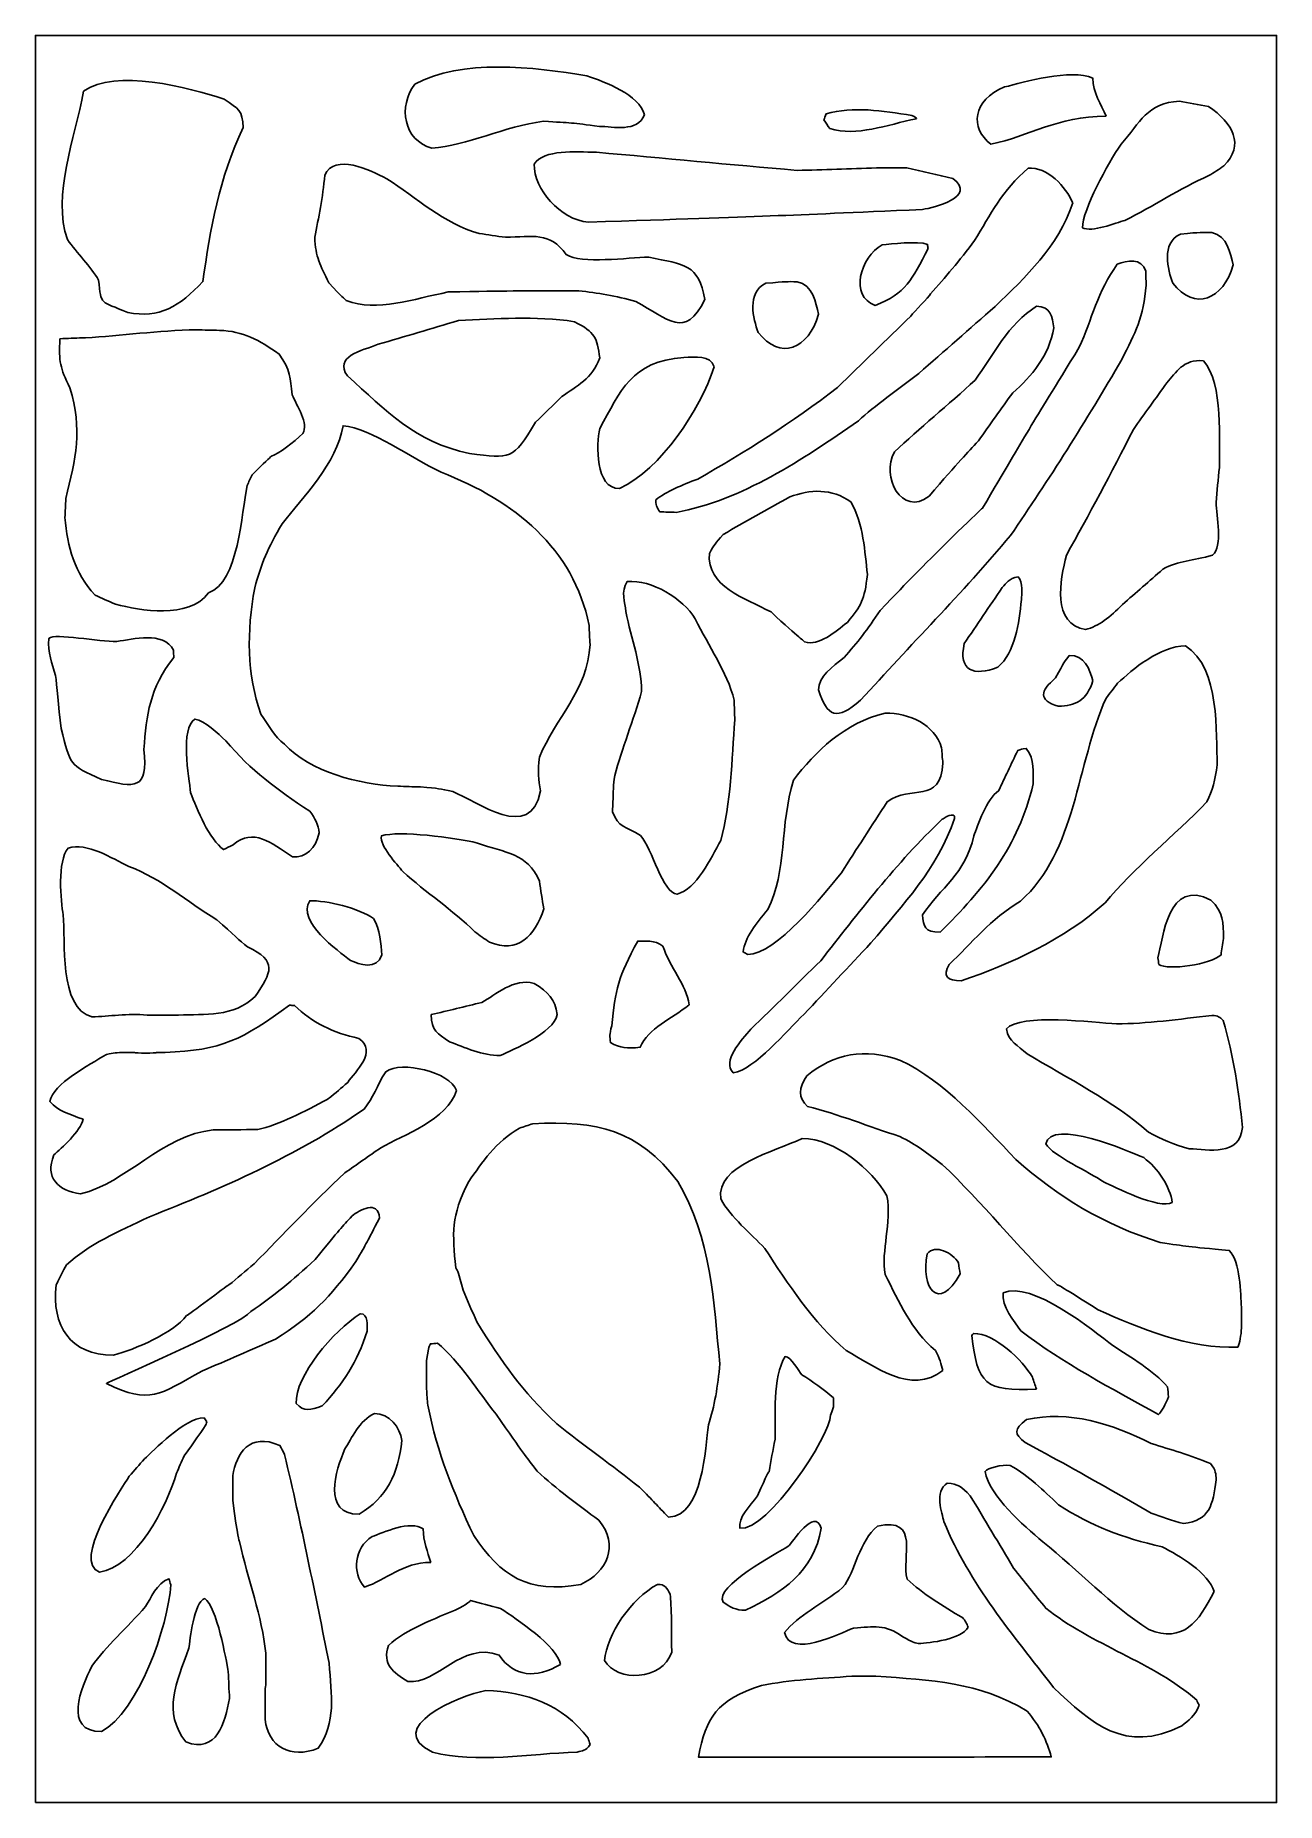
# Model space of a CAD drawing. Header units: centimetres. Extents: x -2.99 to 2.99, y -4.26 to 4.26.
import ezdxf

# ---------------------------------------------------------------- set-up
doc = ezdxf.new("R2010")
doc.units = ezdxf.units.CM
doc.header["$MEASUREMENT"] = 0
doc.layers.add('Layer 1', color=7, linetype='Continuous')

msp = doc.modelspace()

# ---------------------------------------------------------------- linework, layer by layer
at = {"layer": 'Layer 1', "color": 177}
for points, knots in [([(-2.99227, -4.26053), (-2.99227, -1.42018), (-2.99227, 1.42017), (-2.99227, 4.26052), (-2.99227, 4.26052), (-0.99843, 4.26052), (0.99692, 4.26052), (2.99227, 4.26052), (2.99227, 4.26052), (2.99227, 1.42017), (2.99227, -1.42018), (2.99227, -4.26053), (2.99227, -4.26053), (0.99692, -4.26053), (-0.99843, -4.26053), (-2.99227, -4.26053)], [0, 0, 0, 0, 0.2, 0.2, 0.2, 0.2, 0.4, 0.4, 0.4, 0.4, 0.6, 0.6, 0.6, 0.6, 1, 1, 1, 1]), ([(-1.99081, 3.81604), (-2.10595, 3.5723), (-2.14989, 3.32568), (-2.18474, 3.07334), (-2.18474, 3.07334), (-2.29685, 2.9529), (-2.39382, 2.89411), (-2.54684, 2.92422), (-2.54684, 2.92422), (-2.68017, 2.98157), (-2.67411, 2.95576), (-2.68774, 3.0805), (-2.68774, 3.0805), (-2.7241, 3.14359), (-2.79228, 3.21241), (-2.83773, 3.2755), (-2.83773, 3.2755), (-2.91349, 3.49057), (-2.79986, 3.76299), (-2.76046, 3.99097), (-2.76046, 3.99097), (-2.60896, 4.1028), (-2.25291, 4.0096), (-2.08171, 3.95225), (-2.08171, 3.95225), (-2.0105, 3.90494), (-1.99384, 3.90064), (-1.99081, 3.81604)], [0, 0, 0, 0, 0.125, 0.125, 0.125, 0.125, 0.25, 0.25, 0.25, 0.25, 0.375, 0.375, 0.375, 0.375, 0.5, 0.5, 0.5, 0.5, 0.625, 0.625, 0.625, 0.625, 0.75, 0.75, 0.75, 0.75, 1, 1, 1, 1]), ([(-0.05606, 3.87769), (-0.08939, 3.79167), (-0.20757, 3.82034), (-0.27271, 3.82178), (-0.27271, 3.82178), (-0.40755, 3.83898), (-0.40755, 3.83898), (-0.5424, 3.84615), (-0.5424, 3.84615), (-0.73178, 3.82178), (-0.91056, 3.72858), (-1.08025, 3.71711), (-1.08025, 3.71711), (-1.21661, 3.75296), (-1.24539, 3.91928), (-1.16206, 4.02538), (-1.16206, 4.02538), (-0.94086, 4.14868), (-0.58936, 4.10854), (-0.33332, 4.06552), (-0.33332, 4.06552), (-0.24544, 4.03541), (-0.0803, 3.97376), (-0.05606, 3.87769)], [0, 0, 0, 0, 0.1428571, 0.1428571, 0.1428571, 0.1428571, 0.2857143, 0.2857143, 0.2857143, 0.2857143, 0.4285714, 0.4285714, 0.4285714, 0.4285714, 0.5714286, 0.5714286, 0.5714286, 0.5714286, 0.7142857, 0.7142857, 0.7142857, 0.7142857, 1, 1, 1, 1]), ([(2.16979, 3.87063), (1.93305, 3.87063), (1.7989, 3.77337), (1.61476, 3.73608), (1.61476, 3.73608), (1.51218, 3.81227), (1.52533, 3.94844), (1.68053, 4.01166), (1.68053, 4.01166), (1.76996, 4.03274), (2.00144, 4.10244), (2.10666, 4.05381), (2.10666, 4.05381), (2.10666, 3.98411), (2.14611, 3.92899), (2.16979, 3.87063)], [0, 0, 0, 0, 0.2, 0.2, 0.2, 0.2, 0.4, 0.4, 0.4, 0.4, 0.6, 0.6, 0.6, 0.6, 1, 1, 1, 1]), ([(1.25517, 3.85873), (1.11124, 3.82862), (0.96731, 3.77127), (0.83852, 3.81142), (0.83852, 3.81142), (0.82792, 3.82432), (0.81883, 3.83866), (0.80974, 3.853), (0.80974, 3.853), (0.81277, 3.8616), (0.8158, 3.87164), (0.82034, 3.88167), (0.82034, 3.88167), (0.95215, 3.92038), (1.09003, 3.89601), (1.23396, 3.8745), (1.23396, 3.8745), (1.25365, 3.86447), (1.25365, 3.86447), (1.25517, 3.85873)], [0, 0, 0, 0, 0.1666667, 0.1666667, 0.1666667, 0.1666667, 0.3333333, 0.3333333, 0.3333333, 0.3333333, 0.5, 0.5, 0.5, 0.5, 0.6666667, 0.6666667, 0.6666667, 0.6666667, 1, 1, 1, 1]), ([(2.66316, 3.91785), (2.78234, 3.83617), (2.83895, 3.73257), (2.73746, 3.63084), (2.73746, 3.63084), (2.71376, 3.61435), (2.69056, 3.59921), (2.66593, 3.58453), (2.66593, 3.58453), (2.52423, 3.52182), (2.39804, 3.43581), (2.26107, 3.36851), (2.26107, 3.36851), (2.21634, 3.35589), (2.1012, 3.30873), (2.05552, 3.33285), (2.05552, 3.33285), (2.05716, 3.42035), (2.17844, 3.64155), (2.24198, 3.73602), (2.24198, 3.73602), (2.33438, 3.83922), (2.36824, 3.93585), (2.52309, 3.94263), (2.52309, 3.94263), (2.56945, 3.93347), (2.6163, 3.92566), (2.66316, 3.91785)], [0, 0, 0, 0, 0.125, 0.125, 0.125, 0.125, 0.25, 0.25, 0.25, 0.25, 0.375, 0.375, 0.375, 0.375, 0.5, 0.5, 0.5, 0.5, 0.625, 0.625, 0.625, 0.625, 0.75, 0.75, 0.75, 0.75, 1, 1, 1, 1]), ([(0.23484, 2.98731), (0.14242, 2.79088), (0.05606, 2.89411), (-0.09696, 2.97727), (-0.09696, 2.97727), (-0.19393, 3.00451), (-0.28181, 3.01885), (-0.37271, 3.02889), (-0.37271, 3.02889), (-0.68936, 3.02889), (-0.68936, 3.02889), (-1.00146, 3.02315), (-1.00146, 3.02315), (-1.16964, 2.99017), (-1.34387, 2.92566), (-1.49386, 2.98157), (-1.49386, 2.98157), (-1.49992, 2.99161), (-1.51356, 2.99591), (-1.57719, 3.0676), (-1.57719, 3.0676), (-1.61961, 3.15219), (-1.64082, 3.19091), (-1.64537, 3.28697), (-1.64537, 3.28697), (-1.62719, 3.37873), (-1.60598, 3.4791), (-1.59689, 3.58663), (-1.59689, 3.58663), (-1.54841, 3.69274), (-1.38023, 3.61244), (-1.29842, 3.56943), (-1.29842, 3.56943), (-1.156, 3.47767), (-1.02116, 3.35293), (-0.85299, 3.30561), (-0.85299, 3.30561), (-0.81056, 3.29844), (-0.76814, 3.29271), (-0.72572, 3.28697), (-0.72572, 3.28697), (-0.59542, 3.28841), (-0.51209, 3.31565), (-0.43331, 3.20381), (-0.43331, 3.20381), (-0.35907, 3.1565), (-0.13636, 3.18947), (-0.03485, 3.19091), (-0.03485, 3.19091), (0.13787, 3.15506), (0.20605, 3.15793), (0.23484, 2.98731)], [0, 0, 0, 0, 0.0714286, 0.0714286, 0.0714286, 0.0714286, 0.1428571, 0.1428571, 0.1428571, 0.1428571, 0.2142857, 0.2142857, 0.2142857, 0.2142857, 0.2857143, 0.2857143, 0.2857143, 0.2857143, 0.3571429, 0.3571429, 0.3571429, 0.3571429, 0.4285714, 0.4285714, 0.4285714, 0.4285714, 0.5, 0.5, 0.5, 0.5, 0.5714286, 0.5714286, 0.5714286, 0.5714286, 0.6428571, 0.6428571, 0.6428571, 0.6428571, 0.7142857, 0.7142857, 0.7142857, 0.7142857, 0.7857143, 0.7857143, 0.7857143, 0.7857143, 0.8571429, 0.8571429, 0.8571429, 0.8571429, 1, 1, 1, 1]), ([(1.06319, 3.62161), (1.11128, 3.62161), (1.15936, 3.62161), (1.20945, 3.62161), (1.20945, 3.62161), (1.28358, 3.60402), (1.35771, 3.58644), (1.43184, 3.57061), (1.43184, 3.57061), (1.55005, 3.48094), (1.33968, 3.42994), (1.28558, 3.42115), (1.28558, 3.42115), (0.57433, 3.3895), (0.57433, 3.3895), (-0.32525, 3.35961), (-0.32525, 3.35961), (-0.4635, 3.37192), (-0.58772, 3.51962), (-0.58772, 3.63919), (-0.58772, 3.63919), (-0.53763, 3.71304), (-0.39137, 3.69722), (-0.28719, 3.69722), (-0.28719, 3.69722), (0.03538, 3.66732), (0.35795, 3.63743), (0.68051, 3.6093), (0.68051, 3.6093), (0.80674, 3.61281), (0.93497, 3.61633), (1.06319, 3.62161)], [0, 0, 0, 0, 0.1111111, 0.1111111, 0.1111111, 0.1111111, 0.2222222, 0.2222222, 0.2222222, 0.2222222, 0.3333333, 0.3333333, 0.3333333, 0.3333333, 0.4444444, 0.4444444, 0.4444444, 0.4444444, 0.5555556, 0.5555556, 0.5555556, 0.5555556, 0.6666667, 0.6666667, 0.6666667, 0.6666667, 0.7777778, 0.7777778, 0.7777778, 0.7777778, 1, 1, 1, 1]), ([(2.00899, 3.45329), (1.93929, 3.23966), (1.78173, 3.09628), (1.63476, 2.9529), (1.63476, 2.9529), (1.51204, 2.84536), (1.38932, 2.73783), (1.2666, 2.63029), (1.2666, 2.63029), (1.16509, 2.5543), (1.05601, 2.47401), (0.97571, 2.40232), (0.97571, 2.40232), (0.70754, 2.21449), (0.4121, 2.01806), (0.09696, 1.96071), (0.09696, 1.96071), (0.06969, 1.96071), (0.04394, 1.96214), (0.01818, 1.96358), (0.01818, 1.96358), (0.00606, 1.98365), (0.00152, 1.98365), (-0.00152, 2.02093), (-0.00152, 2.02093), (0.05, 2.06108), (0.12575, 2.09262), (0.2015, 2.1213), (0.2015, 2.1213), (0.42574, 2.2489), (0.65602, 2.39372), (0.87571, 2.5629), (0.87571, 2.5629), (0.99237, 2.67761), (1.11055, 2.79231), (1.22872, 2.90702), (1.22872, 2.90702), (1.24387, 2.92996), (1.31508, 2.99735), (1.32417, 3.01455), (1.32417, 3.01455), (1.39235, 3.09197), (1.46356, 3.1737), (1.53628, 3.2712), (1.53628, 3.2712), (1.61052, 3.39307), (1.66961, 3.51494), (1.79385, 3.61961), (1.79385, 3.61961), (1.88627, 3.62965), (1.97717, 3.52785), (2.00899, 3.45329)], [0, 0, 0, 0, 0.0714286, 0.0714286, 0.0714286, 0.0714286, 0.1428571, 0.1428571, 0.1428571, 0.1428571, 0.2142857, 0.2142857, 0.2142857, 0.2142857, 0.2857143, 0.2857143, 0.2857143, 0.2857143, 0.3571429, 0.3571429, 0.3571429, 0.3571429, 0.4285714, 0.4285714, 0.4285714, 0.4285714, 0.5, 0.5, 0.5, 0.5, 0.5714286, 0.5714286, 0.5714286, 0.5714286, 0.6428571, 0.6428571, 0.6428571, 0.6428571, 0.7142857, 0.7142857, 0.7142857, 0.7142857, 0.7857143, 0.7857143, 0.7857143, 0.7857143, 0.8571429, 0.8571429, 0.8571429, 0.8571429, 1, 1, 1, 1]), ([(1.31205, 3.23249), (1.23175, 3.0805), (1.20751, 3.01598), (1.05601, 2.95863), (1.05601, 2.95863), (0.93177, 3.00308), (0.98328, 3.18947), (1.09085, 3.25113), (1.09085, 3.25113), (1.13025, 3.25256), (1.26054, 3.2712), (1.30902, 3.25256), (1.30902, 3.25256), (1.30902, 3.24539), (1.31054, 3.23822), (1.31205, 3.23249)], [0, 0, 0, 0, 0.2, 0.2, 0.2, 0.2, 0.4, 0.4, 0.4, 0.4, 0.6, 0.6, 0.6, 0.6, 1, 1, 1, 1]), ([(2.78263, 3.1535), (2.73566, 2.98574), (2.59627, 2.92839), (2.49174, 3.06604), (2.49174, 3.06604), (2.46749, 3.13056), (2.43416, 3.25817), (2.5281, 3.30261), (2.5281, 3.30261), (2.62961, 3.31121), (2.62961, 3.31121), (2.6796, 3.30978), (2.6796, 3.30978), (2.75536, 3.29401), (2.76899, 3.20942), (2.78263, 3.1535)], [0, 0, 0, 0, 0.2, 0.2, 0.2, 0.2, 0.4, 0.4, 0.4, 0.4, 0.6, 0.6, 0.6, 0.6, 1, 1, 1, 1]), ([(2.36351, 3.05613), (2.34988, 2.90128), (2.312, 2.82529), (2.24534, 2.69768), (2.24534, 2.69768), (2.07414, 2.40232), (1.89233, 2.11556), (1.709, 1.84887), (1.709, 1.84887), (1.47568, 1.57072), (1.22115, 1.3155), (0.98631, 1.05455), (0.98631, 1.05455), (0.87117, 0.95418), (0.82571, 0.97426), (0.78329, 1.10473), (0.78329, 1.10473), (0.78329, 1.16925), (0.84844, 1.21513), (0.90753, 1.26102), (0.90753, 1.26102), (0.96964, 1.33127), (1.02116, 1.39723), (1.08025, 1.48756), (1.08025, 1.48756), (1.24084, 1.65531), (1.24084, 1.65531), (1.45295, 1.86608), (1.45295, 1.86608), (1.52871, 1.9349), (1.56355, 1.97505), (1.57416, 1.98078), (1.57416, 1.98078), (1.79536, 2.35787), (1.79536, 2.35787), (2.0408, 2.75647), (2.0408, 2.75647), (2.10141, 2.89124), (2.12868, 3.02602), (2.22413, 3.1565), (2.22413, 3.1565), (2.26958, 3.17514), (2.34079, 3.18947), (2.362, 3.12352), (2.362, 3.12352), (2.362, 3.10058), (2.362, 3.07764), (2.36351, 3.05613)], [0, 0, 0, 0, 0.0769231, 0.0769231, 0.0769231, 0.0769231, 0.1538462, 0.1538462, 0.1538462, 0.1538462, 0.2307692, 0.2307692, 0.2307692, 0.2307692, 0.3076923, 0.3076923, 0.3076923, 0.3076923, 0.3846154, 0.3846154, 0.3846154, 0.3846154, 0.4615385, 0.4615385, 0.4615385, 0.4615385, 0.5384615, 0.5384615, 0.5384615, 0.5384615, 0.6153846, 0.6153846, 0.6153846, 0.6153846, 0.6923077, 0.6923077, 0.6923077, 0.6923077, 0.7692308, 0.7692308, 0.7692308, 0.7692308, 0.8461538, 0.8461538, 0.8461538, 0.8461538, 1, 1, 1, 1]), ([(0.78384, 2.91594), (0.73688, 2.74819), (0.59749, 2.69084), (0.49295, 2.82848), (0.49295, 2.82848), (0.46871, 2.893), (0.43538, 3.02061), (0.52931, 3.06506), (0.52931, 3.06506), (0.63082, 3.07366), (0.63082, 3.07366), (0.68082, 3.07223), (0.68082, 3.07223), (0.75657, 3.05646), (0.77021, 2.97186), (0.78384, 2.91594)], [0, 0, 0, 0, 0.2, 0.2, 0.2, 0.2, 0.4, 0.4, 0.4, 0.4, 0.6, 0.6, 0.6, 0.6, 1, 1, 1, 1]), ([(-0.2712, 2.70485), (-0.30604, 2.60592), (-0.38331, 2.56864), (-0.45452, 2.51846), (-0.45452, 2.51846), (-0.49694, 2.47688), (-0.53937, 2.4353), (-0.58027, 2.39515), (-0.58027, 2.39515), (-0.69239, 2.21162), (-0.69845, 2.21879), (-0.89844, 2.2446), (-0.89844, 2.2446), (-1.16358, 2.29909), (-1.29993, 2.45107), (-1.4878, 2.61882), (-1.4878, 2.61882), (-1.55295, 2.71202), (-1.42266, 2.73926), (-1.33933, 2.7708), (-1.33933, 2.7708), (-1.21054, 2.80808), (-1.08176, 2.8468), (-0.95298, 2.88551), (-0.95298, 2.88551), (-0.77269, 2.89268), (-0.5833, 2.90988), (-0.3924, 2.87977), (-0.3924, 2.87977), (-0.29241, 2.82816), (-0.28483, 2.80235), (-0.2712, 2.70485)], [0, 0, 0, 0, 0.1111111, 0.1111111, 0.1111111, 0.1111111, 0.2222222, 0.2222222, 0.2222222, 0.2222222, 0.3333333, 0.3333333, 0.3333333, 0.3333333, 0.4444444, 0.4444444, 0.4444444, 0.4444444, 0.5555556, 0.5555556, 0.5555556, 0.5555556, 0.6666667, 0.6666667, 0.6666667, 0.6666667, 0.7777778, 0.7777778, 0.7777778, 0.7777778, 1, 1, 1, 1]), ([(1.91808, 2.8511), (1.89536, 2.71632), (1.81051, 2.61595), (1.71961, 2.5371), (1.71961, 2.5371), (1.66355, 2.45967), (1.60901, 2.38225), (1.55446, 2.30625), (1.55446, 2.30625), (1.49841, 2.24317), (1.46356, 2.21162), (1.3166, 2.03813), (1.3166, 2.03813), (1.18327, 1.93777), (1.08328, 2.1342), (1.14994, 2.25177), (1.14994, 2.25177), (1.26812, 2.36504), (1.41053, 2.47974), (1.53931, 2.59875), (1.53931, 2.59875), (1.62567, 2.71919), (1.69688, 2.86687), (1.83475, 2.95433), (1.83475, 2.95433), (1.90293, 2.95433), (1.91051, 2.90271), (1.91808, 2.8511)], [0, 0, 0, 0, 0.125, 0.125, 0.125, 0.125, 0.25, 0.25, 0.25, 0.25, 0.375, 0.375, 0.375, 0.375, 0.5, 0.5, 0.5, 0.5, 0.625, 0.625, 0.625, 0.625, 0.75, 0.75, 0.75, 0.75, 1, 1, 1, 1]), ([(-2.87409, 2.79805), (-2.83773, 2.79948), (-2.80137, 2.80091), (-2.76501, 2.80235), (-2.76501, 2.80235), (-2.76046, 2.80235), (-2.75592, 2.80235), (-2.74986, 2.80235), (-2.74986, 2.80235), (-2.58017, 2.81095), (-2.40139, 2.83819), (-2.21504, 2.84106), (-2.21504, 2.84106), (-2.17868, 2.83963), (-2.14231, 2.83819), (-2.10444, 2.83819), (-2.10444, 2.83819), (-1.99081, 2.83389), (-1.91354, 2.79231), (-1.81657, 2.72349), (-1.81657, 2.72349), (-1.76203, 2.6475), (-1.76355, 2.60879), (-1.75446, 2.52706), (-1.75446, 2.52706), (-1.73173, 2.47544), (-1.67264, 2.38798), (-1.70294, 2.34067), (-1.70294, 2.34067), (-1.74688, 2.29765), (-1.81657, 2.24317), (-1.85445, 2.2317), (-1.85445, 2.2317), (-1.86202, 2.22166), (-1.88778, 2.20445), (-1.94687, 2.14137), (-1.94687, 2.14137), (-1.95596, 2.12416), (-1.96354, 2.10696), (-1.97111, 2.08975), (-1.97111, 2.08975), (-1.99838, 1.95928), (-2.01202, 1.62377), (-2.15746, 1.57215), (-2.15746, 1.57215), (-2.25443, 1.44311), (-2.48775, 1.48756), (-2.60593, 1.51767), (-2.60593, 1.51767), (-2.63926, 1.532), (-2.67259, 1.54634), (-2.70441, 1.56211), (-2.70441, 1.56211), (-2.8044, 1.66965), (-2.83622, 1.79296), (-2.84985, 1.93634), (-2.84985, 1.93634), (-2.84834, 1.96644), (-2.84682, 1.99655), (-2.84531, 2.02666), (-2.84531, 2.02666), (-2.79834, 2.22023), (-2.76349, 2.35931), (-2.82561, 2.56147), (-2.82561, 2.56147), (-2.87409, 2.6604), (-2.87864, 2.68334), (-2.87409, 2.79805)], [0, 0, 0, 0, 0.0555556, 0.0555556, 0.0555556, 0.0555556, 0.1111111, 0.1111111, 0.1111111, 0.1111111, 0.1666667, 0.1666667, 0.1666667, 0.1666667, 0.2222222, 0.2222222, 0.2222222, 0.2222222, 0.2777778, 0.2777778, 0.2777778, 0.2777778, 0.3333333, 0.3333333, 0.3333333, 0.3333333, 0.3888889, 0.3888889, 0.3888889, 0.3888889, 0.4444444, 0.4444444, 0.4444444, 0.4444444, 0.5, 0.5, 0.5, 0.5, 0.5555556, 0.5555556, 0.5555556, 0.5555556, 0.6111111, 0.6111111, 0.6111111, 0.6111111, 0.6666667, 0.6666667, 0.6666667, 0.6666667, 0.7222222, 0.7222222, 0.7222222, 0.7222222, 0.7777778, 0.7777778, 0.7777778, 0.7777778, 0.8333333, 0.8333333, 0.8333333, 0.8333333, 0.8888889, 0.8888889, 0.8888889, 0.8888889, 1, 1, 1, 1]), ([(0.28029, 2.66184), (0.21211, 2.4525), (0.02424, 2.17004), (-0.17575, 2.07541), (-0.17575, 2.07541), (-0.29393, 2.07541), (-0.28787, 2.28762), (-0.2712, 2.36504), (-0.2712, 2.36504), (-0.17121, 2.5457), (-0.12121, 2.68908), (0.13484, 2.70772), (0.13484, 2.70772), (0.18787, 2.70772), (0.26211, 2.72206), (0.28029, 2.66184)], [0, 0, 0, 0, 0.2, 0.2, 0.2, 0.2, 0.4, 0.4, 0.4, 0.4, 0.6, 0.6, 0.6, 0.6, 1, 1, 1, 1]), ([(2.71653, 2.17721), (2.71047, 2.11986), (2.7044, 2.06394), (2.69986, 2.00803), (2.69986, 2.00803), (2.70138, 1.94494), (2.73471, 1.79726), (2.68319, 1.75424), (2.68319, 1.75424), (2.58774, 1.727), (2.51957, 1.72844), (2.44381, 1.68686), (2.44381, 1.68686), (2.37866, 1.6295), (2.31352, 1.57215), (2.24837, 1.51623), (2.24837, 1.51623), (2.1908, 1.45601), (2.13322, 1.41157), (2.0711, 1.39579), (2.0711, 1.39579), (1.90748, 1.42304), (1.94838, 1.6338), (1.97869, 1.75424), (1.97869, 1.75424), (2.08626, 1.94781), (2.19534, 2.14997), (2.3014, 2.36074), (2.3014, 2.36074), (2.35442, 2.4353), (2.40897, 2.50985), (2.46351, 2.58584), (2.46351, 2.58584), (2.50745, 2.63316), (2.54078, 2.70055), (2.63926, 2.69195), (2.63926, 2.69195), (2.73774, 2.58441), (2.7135, 2.29335), (2.71653, 2.17721)], [0, 0, 0, 0, 0.0909091, 0.0909091, 0.0909091, 0.0909091, 0.1818182, 0.1818182, 0.1818182, 0.1818182, 0.2727273, 0.2727273, 0.2727273, 0.2727273, 0.3636364, 0.3636364, 0.3636364, 0.3636364, 0.4545455, 0.4545455, 0.4545455, 0.4545455, 0.5454545, 0.5454545, 0.5454545, 0.5454545, 0.6363636, 0.6363636, 0.6363636, 0.6363636, 0.7272727, 0.7272727, 0.7272727, 0.7272727, 0.8181818, 0.8181818, 0.8181818, 0.8181818, 1, 1, 1, 1]), ([(-1.13479, 0.63731), (-1.17267, 0.63731), (-1.20903, 0.63875), (-1.24539, 0.64018), (-1.24539, 0.64018), (-1.43174, 0.64878), (-1.66961, 0.709), (-1.79082, 0.84235), (-1.79082, 0.84235), (-1.84081, 0.88106), (-1.86809, 0.93411), (-1.90445, 0.98716), (-1.90445, 0.98716), (-1.97414, 1.17786), (-1.97263, 1.38719), (-1.93475, 1.59653), (-1.93475, 1.59653), (-1.90293, 1.71266), (-1.87112, 1.79009), (-1.80294, 1.90479), (-1.80294, 1.90479), (-1.70294, 2.03383), (-1.5378, 2.19729), (-1.50901, 2.37794), (-1.50901, 2.37794), (-1.37114, 2.36504), (-1.18479, 2.22453), (-1.03631, 2.15427), (-1.03631, 2.15427), (-0.68178, 2.01663), (-0.39695, 1.78722), (-0.32271, 1.41587), (-0.32271, 1.41587), (-0.3212, 1.38432), (-0.31968, 1.35421), (-0.31817, 1.3241), (-0.31817, 1.3241), (-0.32877, 1.10043), (-0.48634, 0.96709), (-0.56209, 0.78069), (-0.56209, 0.78069), (-0.57118, 0.71187), (-0.56664, 0.67173), (-0.55755, 0.61724), (-0.55755, 0.61724), (-0.60149, 0.36633), (-0.86208, 0.56706), (-0.98025, 0.61437), (-0.98025, 0.61437), (-1.0454, 0.62871), (-1.0454, 0.62871), (-1.13479, 0.63731)], [0, 0, 0, 0, 0.0714286, 0.0714286, 0.0714286, 0.0714286, 0.1428571, 0.1428571, 0.1428571, 0.1428571, 0.2142857, 0.2142857, 0.2142857, 0.2142857, 0.2857143, 0.2857143, 0.2857143, 0.2857143, 0.3571429, 0.3571429, 0.3571429, 0.3571429, 0.4285714, 0.4285714, 0.4285714, 0.4285714, 0.5, 0.5, 0.5, 0.5, 0.5714286, 0.5714286, 0.5714286, 0.5714286, 0.6428571, 0.6428571, 0.6428571, 0.6428571, 0.7142857, 0.7142857, 0.7142857, 0.7142857, 0.7857143, 0.7857143, 0.7857143, 0.7857143, 0.8571429, 0.8571429, 0.8571429, 0.8571429, 1, 1, 1, 1]), ([(1.01964, 1.66105), (1.00449, 1.53631), (0.99086, 1.51337), (0.92268, 1.4302), (0.92268, 1.4302), (0.86208, 1.38289), (0.78632, 1.3155), (0.71663, 1.33557), (0.71663, 1.33557), (0.71208, 1.34274), (0.69845, 1.34704), (0.55452, 1.48039), (0.55452, 1.48039), (0.42876, 1.54634), (0.24241, 1.60513), (0.25756, 1.76285), (0.25756, 1.76285), (0.28332, 1.80729), (0.28332, 1.80729), (0.32422, 1.85461), (0.32422, 1.85461), (0.43028, 1.91483), (0.53785, 1.97505), (0.64542, 2.03527), (0.64542, 2.03527), (0.74087, 2.07111), (0.84844, 2.07828), (0.93935, 2.01089), (0.93935, 2.01089), (1.00146, 1.90479), (1.00601, 1.76858), (1.01964, 1.66105)], [0, 0, 0, 0, 0.1111111, 0.1111111, 0.1111111, 0.1111111, 0.2222222, 0.2222222, 0.2222222, 0.2222222, 0.3333333, 0.3333333, 0.3333333, 0.3333333, 0.4444444, 0.4444444, 0.4444444, 0.4444444, 0.5555556, 0.5555556, 0.5555556, 0.5555556, 0.6666667, 0.6666667, 0.6666667, 0.6666667, 0.7777778, 0.7777778, 0.7777778, 0.7777778, 1, 1, 1, 1]), ([(0.38028, 0.95992), (0.36513, 0.76922), (0.3621, 0.55415), (0.3121, 0.37923), (0.3121, 0.37923), (0.26362, 0.29034), (0.19544, 0.14409), (0.10151, 0.11971), (0.10151, 0.11971), (0.0303, 0.12688), (-0.01667, 0.33622), (-0.07424, 0.40217), (-0.07424, 0.40217), (-0.14545, 0.44805), (-0.18332, 0.44088), (-0.20908, 0.51688), (-0.20908, 0.51688), (-0.20605, 0.63875), (-0.20605, 0.63875), (-0.19847, 0.6918), (-0.19847, 0.6918), (-0.16514, 0.81941), (-0.10757, 0.95992), (-0.06969, 1.09756), (-0.06969, 1.09756), (-0.06969, 1.22374), (-0.11969, 1.34991), (-0.14545, 1.48326), (-0.14545, 1.48326), (-0.14848, 1.52627), (-0.17121, 1.57789), (-0.13939, 1.62664), (-0.13939, 1.62664), (-0.01818, 1.63811), (0.12727, 1.54491), (0.18938, 1.44741), (0.18938, 1.44741), (0.25453, 1.3112), (0.34089, 1.1965), (0.37725, 1.05455), (0.37725, 1.05455), (0.37725, 1.02301), (0.37877, 0.99146), (0.38028, 0.95992)], [0, 0, 0, 0, 0.0833333, 0.0833333, 0.0833333, 0.0833333, 0.1666667, 0.1666667, 0.1666667, 0.1666667, 0.25, 0.25, 0.25, 0.25, 0.3333333, 0.3333333, 0.3333333, 0.3333333, 0.4166667, 0.4166667, 0.4166667, 0.4166667, 0.5, 0.5, 0.5, 0.5, 0.5833333, 0.5833333, 0.5833333, 0.5833333, 0.6666667, 0.6666667, 0.6666667, 0.6666667, 0.75, 0.75, 0.75, 0.75, 0.8333333, 0.8333333, 0.8333333, 0.8333333, 1, 1, 1, 1]), ([(1.76203, 1.54061), (1.74991, 1.42447), (1.73173, 1.28539), (1.6484, 1.2137), (1.6484, 1.2137), (1.53174, 1.16925), (1.45598, 1.1965), (1.48629, 1.3284), (1.48629, 1.3284), (1.54689, 1.4173), (1.60749, 1.50763), (1.66961, 1.59796), (1.66961, 1.59796), (1.68931, 1.61947), (1.70143, 1.64241), (1.74536, 1.64958), (1.74536, 1.64958), (1.77112, 1.6252), (1.76203, 1.56211), (1.76203, 1.54061)], [0, 0, 0, 0, 0.1666667, 0.1666667, 0.1666667, 0.1666667, 0.3333333, 0.3333333, 0.3333333, 0.3333333, 0.5, 0.5, 0.5, 0.5, 0.6666667, 0.6666667, 0.6666667, 0.6666667, 1, 1, 1, 1]), ([(-2.32412, 1.26102), (-2.44381, 1.1119), (-2.45442, 0.98429), (-2.46957, 0.81797), (-2.46957, 0.81797), (-2.44685, 0.61867), (-2.51199, 0.63301), (-2.67259, 0.67316), (-2.67259, 0.67316), (-2.83319, 0.74198), (-2.82107, 0.74198), (-2.86803, 0.91834), (-2.86803, 0.91834), (-2.88318, 1.02874), (-2.88773, 1.12911), (-2.89531, 1.17355), (-2.89531, 1.17355), (-2.91197, 1.23377), (-2.93318, 1.28252), (-2.92712, 1.35278), (-2.92712, 1.35278), (-2.89834, 1.38002), (-2.68319, 1.33557), (-2.59987, 1.33844), (-2.59987, 1.33844), (-2.51805, 1.34848), (-2.37867, 1.39006), (-2.32564, 1.29686), (-2.32564, 1.29686), (-2.32564, 1.28396), (-2.32564, 1.27249), (-2.32412, 1.26102)], [0, 0, 0, 0, 0.1111111, 0.1111111, 0.1111111, 0.1111111, 0.2222222, 0.2222222, 0.2222222, 0.2222222, 0.3333333, 0.3333333, 0.3333333, 0.3333333, 0.4444444, 0.4444444, 0.4444444, 0.4444444, 0.5555556, 0.5555556, 0.5555556, 0.5555556, 0.6666667, 0.6666667, 0.6666667, 0.6666667, 0.7777778, 0.7777778, 0.7777778, 0.7777778, 1, 1, 1, 1]), ([(2.70592, 0.74342), (2.69683, 0.67316), (2.68319, 0.61724), (2.65592, 0.56562), (2.65592, 0.56562), (2.49987, 0.40217), (2.29988, 0.24159), (2.16504, 0.07813), (2.16504, 0.07813), (1.96505, -0.10109), (1.71506, -0.21579), (1.47113, -0.29752), (1.47113, -0.29752), (1.4075, -0.29752), (1.3772, -0.27745), (1.41356, -0.21866), (1.41356, -0.21866), (1.51962, -0.11973), (1.61355, 0.00071), (1.75749, 0.08674), (1.75749, 0.08674), (2.02565, 0.32331), (2.02717, 0.74772), (2.16958, 1.06459), (2.16958, 1.06459), (2.18777, 1.08753), (2.20595, 1.1119), (2.22564, 1.13628), (2.22564, 1.13628), (2.29685, 1.20366), (2.43169, 1.31693), (2.5529, 1.31693), (2.5529, 1.31693), (2.72259, 1.2094), (2.69834, 0.89253), (2.70592, 0.74342)], [0, 0, 0, 0, 0.1, 0.1, 0.1, 0.1, 0.2, 0.2, 0.2, 0.2, 0.3, 0.3, 0.3, 0.3, 0.4, 0.4, 0.4, 0.4, 0.5, 0.5, 0.5, 0.5, 0.6, 0.6, 0.6, 0.6, 0.7, 0.7, 0.7, 0.7, 0.8, 0.8, 0.8, 0.8, 1, 1, 1, 1]), ([(2.10595, 1.14918), (2.07868, 1.05455), (2.02111, 1.02587), (1.93929, 1.02587), (1.93929, 1.02587), (1.84081, 1.05598), (1.85293, 1.099), (1.92566, 1.16208), (1.92566, 1.16208), (1.96959, 1.24094), (1.96959, 1.24094), (1.99232, 1.27105), (1.99232, 1.27105), (2.06656, 1.27105), (2.0908, 1.20653), (2.10595, 1.14918)], [0, 0, 0, 0, 0.2, 0.2, 0.2, 0.2, 0.4, 0.4, 0.4, 0.4, 0.6, 0.6, 0.6, 0.6, 1, 1, 1, 1]), ([(-1.62416, 0.41508), (-1.63931, 0.34052), (-1.68779, 0.2932), (-1.75294, 0.30037), (-1.75294, 0.30037), (-1.85748, 0.36776), (-1.93929, 0.44088), (-2.03929, 0.35772), (-2.03929, 0.35772), (-2.05444, 0.34912), (-2.06959, 0.34195), (-2.08474, 0.33478), (-2.08474, 0.33478), (-2.15292, 0.38353), (-2.21352, 0.52691), (-2.24382, 0.61007), (-2.24382, 0.61007), (-2.2514, 0.68033), (-2.29534, 0.92264), (-2.22261, 0.96422), (-2.22261, 0.96422), (-2.17413, 0.95562), (-2.11201, 0.89396), (-2.07414, 0.85955), (-2.07414, 0.85955), (-1.95141, 0.71331), (-1.82869, 0.62728), (-1.66961, 0.51974), (-1.66961, 0.51974), (-1.64234, 0.48533), (-1.6287, 0.45522), (-1.62416, 0.41508)], [0, 0, 0, 0, 0.1111111, 0.1111111, 0.1111111, 0.1111111, 0.2222222, 0.2222222, 0.2222222, 0.2222222, 0.3333333, 0.3333333, 0.3333333, 0.3333333, 0.4444444, 0.4444444, 0.4444444, 0.4444444, 0.5555556, 0.5555556, 0.5555556, 0.5555556, 0.6666667, 0.6666667, 0.6666667, 0.6666667, 0.7777778, 0.7777778, 0.7777778, 0.7777778, 1, 1, 1, 1]), ([(1.38326, 0.75202), (1.37114, 0.54842), (1.22721, 0.65022), (1.11509, 0.56562), (1.11509, 0.56562), (1.04085, 0.45092), (0.96662, 0.33622), (0.89389, 0.22295), (0.89389, 0.22295), (0.80753, 0.11828), (0.57876, -0.17135), (0.4424, -0.17135), (0.4424, -0.17135), (0.43483, -0.16705), (0.42725, -0.16274), (0.41968, -0.15844), (0.41968, -0.15844), (0.42876, -0.08819), (0.48179, -0.02367), (0.53936, 0.04659), (0.53936, 0.04659), (0.6333, 0.22581), (0.59542, 0.46096), (0.6636, 0.66886), (0.6636, 0.66886), (0.7636, 0.80507), (0.91207, 0.94701), (1.10449, 0.9929), (1.10449, 0.9929), (1.22266, 0.9929), (1.34235, 0.93841), (1.3772, 0.82514), (1.3772, 0.82514), (1.37872, 0.80077), (1.38023, 0.77639), (1.38326, 0.75202)], [0, 0, 0, 0, 0.1, 0.1, 0.1, 0.1, 0.2, 0.2, 0.2, 0.2, 0.3, 0.3, 0.3, 0.3, 0.4, 0.4, 0.4, 0.4, 0.5, 0.5, 0.5, 0.5, 0.6, 0.6, 0.6, 0.6, 0.7, 0.7, 0.7, 0.7, 0.8, 0.8, 0.8, 0.8, 1, 1, 1, 1]), ([(1.81809, 0.65165), (1.74839, 0.34912), (1.57871, 0.14265), (1.36963, -0.06381), (1.36963, -0.06381), (1.29539, -0.06381), (1.28933, -0.03514), (1.28478, 0.01935), (1.28478, 0.01935), (1.36963, 0.14982), (1.49386, 0.21865), (1.53174, 0.40074), (1.53174, 0.40074), (1.55143, 0.44805), (1.59386, 0.5814), (1.65143, 0.61724), (1.65143, 0.61724), (1.68173, 0.68176), (1.71203, 0.74628), (1.74385, 0.81224), (1.74385, 0.81224), (1.76052, 0.81941), (1.76052, 0.81941), (1.78475, 0.82227), (1.78475, 0.82227), (1.82869, 0.76636), (1.81657, 0.709), (1.81809, 0.65165)], [0, 0, 0, 0, 0.125, 0.125, 0.125, 0.125, 0.25, 0.25, 0.25, 0.25, 0.375, 0.375, 0.375, 0.375, 0.5, 0.5, 0.5, 0.5, 0.625, 0.625, 0.625, 0.625, 0.75, 0.75, 0.75, 0.75, 1, 1, 1, 1]), ([(-0.54088, 0.04946), (-0.5833, -0.08388), (-0.66815, -0.16848), (-0.80299, -0.11113), (-0.80299, -0.11113), (-0.82723, -0.09536), (-0.84996, -0.07958), (-0.87268, -0.06238), (-0.87268, -0.06238), (-0.98177, 0.04372), (-1.10903, 0.12832), (-1.22115, 0.22868), (-1.22115, 0.22868), (-1.24842, 0.26453), (-1.33327, 0.35199), (-1.32417, 0.40074), (-1.32417, 0.40074), (-1.2363, 0.42798), (-0.97571, 0.39213), (-0.86056, 0.36633), (-0.86056, 0.36633), (-0.72724, 0.31758), (-0.61967, 0.31901), (-0.56209, 0.1828), (-0.56209, 0.1828), (-0.55603, 0.13835), (-0.54846, 0.09391), (-0.54088, 0.04946)], [0, 0, 0, 0, 0.125, 0.125, 0.125, 0.125, 0.25, 0.25, 0.25, 0.25, 0.375, 0.375, 0.375, 0.375, 0.5, 0.5, 0.5, 0.5, 0.625, 0.625, 0.625, 0.625, 0.75, 0.75, 0.75, 0.75, 1, 1, 1, 1]), ([(1.43932, 0.48533), (1.35447, 0.23729), (1.19236, 0.0724), (1.03631, -0.11543), (1.03631, -0.11543), (0.92874, -0.23013), (0.82117, -0.34484), (0.7136, -0.45954), (0.7136, -0.45954), (0.63027, -0.5384), (0.47573, -0.72623), (0.37271, -0.742), (0.37271, -0.742), (0.31514, -0.68751), (0.4121, -0.58285), (0.45755, -0.53123), (0.45755, -0.53123), (0.56967, -0.42226), (0.68178, -0.31186), (0.7939, -0.20146), (0.7939, -0.20146), (0.97116, 0.02365), (1.15751, 0.27026), (1.38023, 0.48103), (1.38023, 0.48103), (1.39084, 0.48677), (1.40296, 0.5011), (1.43326, 0.5011), (1.43326, 0.5011), (1.43932, 0.49393), (1.43932, 0.49393), (1.43932, 0.48533)], [0, 0, 0, 0, 0.1111111, 0.1111111, 0.1111111, 0.1111111, 0.2222222, 0.2222222, 0.2222222, 0.2222222, 0.3333333, 0.3333333, 0.3333333, 0.3333333, 0.4444444, 0.4444444, 0.4444444, 0.4444444, 0.5555556, 0.5555556, 0.5555556, 0.5555556, 0.6666667, 0.6666667, 0.6666667, 0.6666667, 0.7777778, 0.7777778, 0.7777778, 0.7777778, 1, 1, 1, 1]), ([(-2.3014, -0.46384), (-2.35291, -0.46384), (-2.40291, -0.46384), (-2.4529, -0.46384), (-2.4529, -0.46384), (-2.54987, -0.45381), (-2.63471, -0.46958), (-2.71956, -0.47244), (-2.71956, -0.47244), (-2.88015, -0.42943), (-2.84682, -0.09966), (-2.85743, 0.01935), (-2.85743, 0.01935), (-2.87107, 0.0853), (-2.88622, 0.2803), (-2.8347, 0.34195), (-2.8347, 0.34195), (-2.74228, 0.37063), (-2.62562, 0.2932), (-2.54078, 0.25306), (-2.54078, 0.25306), (-2.38321, 0.19427), (-2.262, 0.08387), (-2.11807, -0.00359), (-2.11807, -0.00359), (-2.03626, -0.07385), (-2.00899, -0.10396), (-1.9696, -0.13407), (-1.9696, -0.13407), (-1.82263, -0.20289), (-1.85294, -0.25594), (-1.93323, -0.37351), (-1.93323, -0.37351), (-2.03474, -0.47531), (-2.17868, -0.45667), (-2.3014, -0.46384)], [0, 0, 0, 0, 0.1, 0.1, 0.1, 0.1, 0.2, 0.2, 0.2, 0.2, 0.3, 0.3, 0.3, 0.3, 0.4, 0.4, 0.4, 0.4, 0.5, 0.5, 0.5, 0.5, 0.6, 0.6, 0.6, 0.6, 0.7, 0.7, 0.7, 0.7, 0.8, 0.8, 0.8, 0.8, 1, 1, 1, 1]), ([(2.73622, -0.09392), (2.73168, -0.12116), (2.72713, -0.14697), (2.7241, -0.17278), (2.7241, -0.17278), (2.67562, -0.21866), (2.46957, -0.25021), (2.42412, -0.21866), (2.42412, -0.21866), (2.4226, -0.20863), (2.42109, -0.19859), (2.41957, -0.18712), (2.41957, -0.18712), (2.44533, -0.09105), (2.46805, 0.20001), (2.67562, 0.09104), (2.67562, 0.09104), (2.73774, 0.03225), (2.73319, -0.01793), (2.73622, -0.09392)], [0, 0, 0, 0, 0.1666667, 0.1666667, 0.1666667, 0.1666667, 0.3333333, 0.3333333, 0.3333333, 0.3333333, 0.5, 0.5, 0.5, 0.5, 0.6666667, 0.6666667, 0.6666667, 0.6666667, 1, 1, 1, 1]), ([(-1.32114, -0.17278), (-1.34539, -0.25021), (-1.43174, -0.21723), (-1.47265, -0.20002), (-1.47265, -0.20002), (-1.53325, -0.15271), (-1.73324, -0.01363), (-1.66961, 0.08817), (-1.66961, 0.08817), (-1.58931, 0.0896), (-1.43023, 0.05233), (-1.36205, 0.00214), (-1.36205, 0.00214), (-1.33023, -0.04804), (-1.32569, -0.1226), (-1.32114, -0.17278)], [0, 0, 0, 0, 0.2, 0.2, 0.2, 0.2, 0.4, 0.4, 0.4, 0.4, 0.6, 0.6, 0.6, 0.6, 1, 1, 1, 1]), ([(0.1606, -0.41366), (0.07272, -0.48248), (-0.03636, -0.52549), (-0.07575, -0.61869), (-0.07575, -0.61869), (-0.13939, -0.62586), (-0.17272, -0.62299), (-0.21969, -0.59575), (-0.21969, -0.59575), (-0.22272, -0.56564), (-0.22575, -0.55847), (-0.21363, -0.51546), (-0.21363, -0.51546), (-0.19544, -0.34054), (-0.18181, -0.27745), (-0.08788, -0.10683), (-0.08788, -0.10683), (-0.05454, -0.10683), (-0.00606, -0.09966), (0.03333, -0.1312), (0.03333, -0.1312), (0.06818, -0.23443), (0.14545, -0.31473), (0.1606, -0.41366)], [0, 0, 0, 0, 0.1428571, 0.1428571, 0.1428571, 0.1428571, 0.2857143, 0.2857143, 0.2857143, 0.2857143, 0.4285714, 0.4285714, 0.4285714, 0.4285714, 0.5714286, 0.5714286, 0.5714286, 0.5714286, 0.7142857, 0.7142857, 0.7142857, 0.7142857, 1, 1, 1, 1]), ([(-0.47573, -0.46097), (-0.49391, -0.54987), (-0.68936, -0.63016), (-0.75148, -0.65884), (-0.75148, -0.65884), (-0.83481, -0.65884), (-0.9242, -0.61869), (-0.9954, -0.59145), (-0.9954, -0.59145), (-1.05449, -0.5513), (-1.08328, -0.5384), (-1.08328, -0.46097), (-1.08328, -0.46097), (-1.00298, -0.44233), (-0.92117, -0.42226), (-0.83935, -0.40219), (-0.83935, -0.40219), (-0.7742, -0.36634), (-0.68481, -0.28318), (-0.58785, -0.31043), (-0.58785, -0.31043), (-0.51816, -0.35201), (-0.48634, -0.38785), (-0.47573, -0.46097)], [0, 0, 0, 0, 0.1428571, 0.1428571, 0.1428571, 0.1428571, 0.2857143, 0.2857143, 0.2857143, 0.2857143, 0.4285714, 0.4285714, 0.4285714, 0.4285714, 0.5714286, 0.5714286, 0.5714286, 0.5714286, 0.7142857, 0.7142857, 0.7142857, 0.7142857, 1, 1, 1, 1]), ([(-2.5529, -0.64307), (-2.54078, -0.64307), (-2.52714, -0.64307), (-2.51351, -0.64307), (-2.51351, -0.64307), (-2.51351, -0.64737), (-2.40745, -0.64737), (-2.40745, -0.64307), (-2.40745, -0.64307), (-2.39382, -0.64307), (-2.38018, -0.64307), (-2.36654, -0.64307), (-2.36654, -0.64307), (-2.09535, -0.63446), (-1.99232, -0.58141), (-1.76658, -0.41509), (-1.76658, -0.41509), (-1.759, -0.41653), (-1.75143, -0.41653), (-1.74234, -0.41653), (-1.74234, -0.41653), (-1.66355, -0.49825), (-1.55143, -0.54987), (-1.43326, -0.57568), (-1.43326, -0.57568), (-1.33933, -0.63876), (-1.44993, -0.73483), (-1.48629, -0.78788), (-1.48629, -0.78788), (-1.52265, -0.81799), (-1.53628, -0.8352), (-1.58477, -0.86961), (-1.58477, -0.86961), (-1.69082, -0.92696), (-1.8196, -0.99435), (-1.9196, -1.01442), (-1.9196, -1.01442), (-1.99232, -1.01585), (-2.06353, -1.01729), (-2.13474, -1.01729), (-2.13474, -1.01729), (-2.38018, -1.04023), (-2.55441, -1.27394), (-2.7741, -1.32555), (-2.7741, -1.32555), (-2.88167, -1.30978), (-2.94833, -1.24813), (-2.90288, -1.13773), (-2.90288, -1.13773), (-2.86652, -1.10475), (-2.7741, -1.02302), (-2.76198, -0.96567), (-2.76198, -0.96567), (-2.83016, -0.93986), (-2.87864, -0.92839), (-2.92258, -0.87964), (-2.92258, -0.87964), (-2.90591, -0.79361), (-2.73622, -0.70615), (-2.64986, -0.6531), (-2.64986, -0.6531), (-2.61047, -0.6445), (-2.61047, -0.6445), (-2.5529, -0.64307)], [0, 0, 0, 0, 0.0588235, 0.0588235, 0.0588235, 0.0588235, 0.1176471, 0.1176471, 0.1176471, 0.1176471, 0.1764706, 0.1764706, 0.1764706, 0.1764706, 0.2352941, 0.2352941, 0.2352941, 0.2352941, 0.2941176, 0.2941176, 0.2941176, 0.2941176, 0.3529412, 0.3529412, 0.3529412, 0.3529412, 0.4117647, 0.4117647, 0.4117647, 0.4117647, 0.4705882, 0.4705882, 0.4705882, 0.4705882, 0.5294118, 0.5294118, 0.5294118, 0.5294118, 0.5882353, 0.5882353, 0.5882353, 0.5882353, 0.6470588, 0.6470588, 0.6470588, 0.6470588, 0.7058824, 0.7058824, 0.7058824, 0.7058824, 0.7647059, 0.7647059, 0.7647059, 0.7647059, 0.8235294, 0.8235294, 0.8235294, 0.8235294, 0.8823529, 0.8823529, 0.8823529, 0.8823529, 1, 1, 1, 1]), ([(2.82713, -1.00582), (2.81501, -1.14489), (2.6635, -1.11192), (2.57108, -1.10762), (2.57108, -1.10762), (2.49381, -1.08754), (2.43927, -1.06317), (2.37412, -1.02732), (2.37412, -1.02732), (2.20595, -0.87964), (1.9802, -0.76494), (1.7893, -0.65023), (1.7893, -0.65023), (1.74385, -0.60865), (1.69991, -0.59288), (1.68931, -0.5298), (1.68931, -0.5298), (1.75445, -0.45237), (2.11504, -0.49969), (2.21958, -0.50542), (2.21958, -0.50542), (2.36503, -0.50542), (2.5226, -0.48248), (2.68016, -0.46528), (2.68016, -0.46528), (2.71198, -0.46528), (2.71653, -0.47244), (2.73471, -0.48965), (2.73471, -0.48965), (2.78319, -0.66171), (2.81198, -0.83233), (2.82713, -1.00582)], [0, 0, 0, 0, 0.1111111, 0.1111111, 0.1111111, 0.1111111, 0.2222222, 0.2222222, 0.2222222, 0.2222222, 0.3333333, 0.3333333, 0.3333333, 0.3333333, 0.4444444, 0.4444444, 0.4444444, 0.4444444, 0.5555556, 0.5555556, 0.5555556, 0.5555556, 0.6666667, 0.6666667, 0.6666667, 0.6666667, 0.7777778, 0.7777778, 0.7777778, 0.7777778, 1, 1, 1, 1]), ([(2.82258, -1.87183), (2.82258, -1.90624), (2.82258, -1.93922), (2.82258, -1.9722), (2.82258, -1.9722), (2.82107, -2.00517), (2.81349, -2.04532), (2.80592, -2.06396), (2.80592, -2.06396), (2.57411, -2.07543), (2.32564, -1.97076), (2.13171, -1.88473), (2.13171, -1.88473), (1.94838, -1.7686), (1.94838, -1.7686), (1.93475, -1.76429), (1.93475, -1.76429), (1.74233, -1.5822), (1.57265, -1.3657), (1.38023, -1.18361), (1.38023, -1.18361), (1.30448, -1.12769), (1.25751, -1.08898), (1.1757, -1.04883), (1.1757, -1.04883), (1.02873, -1.00151), (0.87571, -0.93986), (0.73027, -0.90402), (0.73027, -0.90402), (0.68481, -0.861), (0.68633, -0.81512), (0.72723, -0.75634), (0.72723, -0.75634), (0.85602, -0.6488), (1.00752, -0.62012), (1.17873, -0.68178), (1.17873, -0.68178), (1.39387, -0.78358), (1.57265, -0.99004), (1.73476, -1.15923), (1.73476, -1.15923), (1.94081, -1.34132), (2.15595, -1.47323), (2.43018, -1.55926), (2.43018, -1.55926), (2.56047, -1.57934), (2.56047, -1.57934), (2.76349, -1.59797), (2.76349, -1.59797), (2.81804, -1.64959), (2.81804, -1.81018), (2.82258, -1.87183)], [0, 0, 0, 0, 0.0714286, 0.0714286, 0.0714286, 0.0714286, 0.1428571, 0.1428571, 0.1428571, 0.1428571, 0.2142857, 0.2142857, 0.2142857, 0.2142857, 0.2857143, 0.2857143, 0.2857143, 0.2857143, 0.3571429, 0.3571429, 0.3571429, 0.3571429, 0.4285714, 0.4285714, 0.4285714, 0.4285714, 0.5, 0.5, 0.5, 0.5, 0.5714286, 0.5714286, 0.5714286, 0.5714286, 0.6428571, 0.6428571, 0.6428571, 0.6428571, 0.7142857, 0.7142857, 0.7142857, 0.7142857, 0.7857143, 0.7857143, 0.7857143, 0.7857143, 0.8571429, 0.8571429, 0.8571429, 0.8571429, 1, 1, 1, 1]), ([(-0.96207, -0.82659), (-1.00601, -0.96854), (-1.21812, -1.04166), (-1.3272, -1.10331), (-1.3272, -1.10331), (-1.38478, -1.14346), (-1.44235, -1.18361), (-1.49992, -1.22375), (-1.49992, -1.22375), (-1.65901, -1.37143), (-1.79688, -1.52055), (-1.93778, -1.6625), (-1.93778, -1.6625), (-1.97869, -1.69691), (-2.01959, -1.73132), (-2.05899, -1.76429), (-2.05899, -1.76429), (-2.07414, -1.77146), (-2.2514, -1.90767), (-2.26352, -1.91198), (-2.26352, -1.91198), (-2.32715, -1.99657), (-2.51351, -2.07543), (-2.61502, -2.10267), (-2.61502, -2.10267), (-2.82713, -2.10267), (-2.91349, -1.96072), (-2.89228, -1.76429), (-2.89228, -1.76429), (-2.88622, -1.75856), (-2.88015, -1.73275), (-2.84228, -1.66823), (-2.84228, -1.66823), (-2.73471, -1.56643), (-2.59532, -1.50908), (-2.4423, -1.43596), (-2.4423, -1.43596), (-2.08777, -1.29544), (-1.73628, -1.14489), (-1.4075, -0.91692), (-1.4075, -0.91692), (-1.36357, -0.86244), (-1.34539, -0.80365), (-1.30296, -0.73626), (-1.30296, -0.73626), (-1.22721, -0.68178), (-0.99237, -0.7377), (-0.96207, -0.82659)], [0, 0, 0, 0, 0.0769231, 0.0769231, 0.0769231, 0.0769231, 0.1538462, 0.1538462, 0.1538462, 0.1538462, 0.2307692, 0.2307692, 0.2307692, 0.2307692, 0.3076923, 0.3076923, 0.3076923, 0.3076923, 0.3846154, 0.3846154, 0.3846154, 0.3846154, 0.4615385, 0.4615385, 0.4615385, 0.4615385, 0.5384615, 0.5384615, 0.5384615, 0.5384615, 0.6153846, 0.6153846, 0.6153846, 0.6153846, 0.6923077, 0.6923077, 0.6923077, 0.6923077, 0.7692308, 0.7692308, 0.7692308, 0.7692308, 0.8461538, 0.8461538, 0.8461538, 0.8461538, 1, 1, 1, 1]), ([(0.30756, -2.14425), (0.29847, -2.25322), (0.2818, -2.34928), (0.25302, -2.43961), (0.25302, -2.43961), (0.23787, -2.54715), (0.22726, -2.87835), (0.0606, -2.88409), (0.0606, -2.88409), (0.00303, -2.82817), (-0.0106, -2.80666), (-0.0803, -2.73928), (-0.0803, -2.73928), (-0.20908, -2.63604), (-0.34847, -2.53855), (-0.47876, -2.43388), (-0.47876, -2.43388), (-0.64845, -2.27329), (-0.73936, -2.14282), (-0.86359, -1.94209), (-0.86359, -1.94209), (-0.88632, -1.8919), (-0.90904, -1.84172), (-0.93026, -1.7901), (-0.93026, -1.7901), (-0.9545, -1.69977), (-0.9545, -1.69977), (-0.9651, -1.68257), (-0.9651, -1.68257), (-0.98177, -1.51481), (-0.98934, -1.43452), (-0.90299, -1.26533), (-0.90299, -1.26533), (-0.83784, -1.175), (-0.7742, -1.0732), (-0.65754, -1.00868), (-0.65754, -1.00868), (-0.63633, -1.00151), (-0.61512, -0.99435), (-0.59391, -0.98718), (-0.59391, -0.98718), (-0.28332, -0.97284), (-0.08636, -1.01442), (0.10454, -1.26533), (0.10454, -1.26533), (0.26665, -1.53345), (0.27877, -1.85319), (0.30756, -2.14425)], [0, 0, 0, 0, 0.0769231, 0.0769231, 0.0769231, 0.0769231, 0.1538462, 0.1538462, 0.1538462, 0.1538462, 0.2307692, 0.2307692, 0.2307692, 0.2307692, 0.3076923, 0.3076923, 0.3076923, 0.3076923, 0.3846154, 0.3846154, 0.3846154, 0.3846154, 0.4615385, 0.4615385, 0.4615385, 0.4615385, 0.5384615, 0.5384615, 0.5384615, 0.5384615, 0.6153846, 0.6153846, 0.6153846, 0.6153846, 0.6923077, 0.6923077, 0.6923077, 0.6923077, 0.7692308, 0.7692308, 0.7692308, 0.7692308, 0.8461538, 0.8461538, 0.8461538, 0.8461538, 1, 1, 1, 1]), ([(2.48926, -1.36713), (2.42715, -1.40298), (2.20595, -1.28971), (2.16049, -1.2682), (2.16049, -1.2682), (2.08474, -1.21802), (1.91505, -1.14203), (1.87869, -1.08468), (1.87869, -1.08468), (1.90748, -0.9585), (2.27867, -1.11909), (2.35139, -1.15063), (2.35139, -1.15063), (2.41806, -1.20081), (2.48017, -1.29114), (2.48926, -1.36713)], [0, 0, 0, 0, 0.2, 0.2, 0.2, 0.2, 0.4, 0.4, 0.4, 0.4, 0.6, 0.6, 0.6, 0.6, 1, 1, 1, 1]), ([(1.38326, -2.17723), (1.23024, -2.29767), (1.04995, -2.15429), (0.91662, -2.07973), (0.91662, -2.07973), (0.76057, -1.94925), (0.63482, -1.75713), (0.52421, -1.58794), (0.52421, -1.58794), (0.45755, -1.51768), (0.36059, -1.43739), (0.3121, -1.34993), (0.3121, -1.34993), (0.29089, -1.18647), (0.56815, -1.12339), (0.70451, -1.05887), (0.70451, -1.05887), (0.86511, -1.05887), (1.03934, -1.20655), (1.11358, -1.33416), (1.11358, -1.33416), (1.13631, -1.4675), (1.08479, -1.59797), (1.10449, -1.71411), (1.10449, -1.71411), (1.17418, -1.84745), (1.22872, -1.9808), (1.3469, -2.08116), (1.3469, -2.08116), (1.36659, -2.11414), (1.37569, -2.14855), (1.38326, -2.17723)], [0, 0, 0, 0, 0.1111111, 0.1111111, 0.1111111, 0.1111111, 0.2222222, 0.2222222, 0.2222222, 0.2222222, 0.3333333, 0.3333333, 0.3333333, 0.3333333, 0.4444444, 0.4444444, 0.4444444, 0.4444444, 0.5555556, 0.5555556, 0.5555556, 0.5555556, 0.6666667, 0.6666667, 0.6666667, 0.6666667, 0.7777778, 0.7777778, 0.7777778, 0.7777778, 1, 1, 1, 1]), ([(-1.33327, -1.44169), (-1.39387, -1.5607), (-1.39387, -1.5607), (-1.44689, -1.65103), (-1.44689, -1.65103), (-1.57416, -1.82882), (-1.66052, -1.91628), (-1.83475, -2.02525), (-1.83475, -2.02525), (-1.95293, -2.07686), (-2.06959, -2.12848), (-2.18625, -2.17866), (-2.18625, -2.17866), (-2.39988, -2.2948), (-2.43472, -2.34211), (-2.64986, -2.24031), (-2.64986, -2.24031), (-2.64243, -2.22995), (-2.00169, -1.9597), (-1.95293, -1.8919), (-1.95293, -1.8919), (-1.84536, -1.82021), (-1.75294, -1.74279), (-1.64386, -1.64242), (-1.64386, -1.64242), (-1.5181, -1.48901), (-1.5181, -1.48901), (-1.46508, -1.43165), (-1.46508, -1.43165), (-1.43174, -1.40441), (-1.33933, -1.35136), (-1.33327, -1.44169)], [0, 0, 0, 0, 0.1111111, 0.1111111, 0.1111111, 0.1111111, 0.2222222, 0.2222222, 0.2222222, 0.2222222, 0.3333333, 0.3333333, 0.3333333, 0.3333333, 0.4444444, 0.4444444, 0.4444444, 0.4444444, 0.5555556, 0.5555556, 0.5555556, 0.5555556, 0.6666667, 0.6666667, 0.6666667, 0.6666667, 0.7777778, 0.7777778, 0.7777778, 0.7777778, 1, 1, 1, 1]), ([(1.46659, -1.71124), (1.36205, -1.90194), (1.27418, -1.77576), (1.30751, -1.61518), (1.30751, -1.61518), (1.34538, -1.565), (1.43023, -1.60944), (1.45902, -1.65819), (1.45902, -1.65819), (1.46053, -1.67683), (1.46356, -1.69404), (1.46659, -1.71124)], [0, 0, 0, 0, 0.25, 0.25, 0.25, 0.25, 0.5, 0.5, 0.5, 0.5, 1, 1, 1, 1]), ([(2.47108, -2.3034), (2.45593, -2.33925), (2.44078, -2.37222), (2.4226, -2.38943), (2.4226, -2.38943), (2.19383, -2.26182), (1.96202, -2.14282), (1.759, -1.9851), (1.759, -1.9851), (1.72718, -1.94209), (1.66507, -1.86609), (1.67416, -1.80301), (1.67416, -1.80301), (1.809, -1.73992), (2.10898, -1.9851), (2.20292, -2.05679), (2.20292, -2.05679), (2.29079, -2.11558), (2.39685, -2.17579), (2.46654, -2.25609), (2.46654, -2.25609), (2.46805, -2.27186), (2.46957, -2.28763), (2.47108, -2.3034)], [0, 0, 0, 0, 0.1428571, 0.1428571, 0.1428571, 0.1428571, 0.2857143, 0.2857143, 0.2857143, 0.2857143, 0.4285714, 0.4285714, 0.4285714, 0.4285714, 0.5714286, 0.5714286, 0.5714286, 0.5714286, 0.7142857, 0.7142857, 0.7142857, 0.7142857, 1, 1, 1, 1]), ([(-1.39235, -1.98797), (-1.43932, -2.13565), (-1.51053, -2.24175), (-1.60901, -2.34785), (-1.60901, -2.34785), (-1.6681, -2.36792), (-1.69537, -2.37796), (-1.73476, -2.33638), (-1.73476, -2.33638), (-1.74082, -2.20447), (-1.55598, -1.9851), (-1.42568, -1.90337), (-1.42568, -1.90337), (-1.38326, -1.90337), (-1.39538, -1.96072), (-1.39235, -1.98797)], [0, 0, 0, 0, 0.2, 0.2, 0.2, 0.2, 0.4, 0.4, 0.4, 0.4, 0.6, 0.6, 0.6, 0.6, 1, 1, 1, 1]), ([(1.83475, -2.26612), (1.58628, -2.27903), (1.54841, -2.24175), (1.52265, -2.00804), (1.52265, -2.00804), (1.52416, -2.00517), (1.52719, -2.00231), (1.53022, -1.998), (1.53022, -1.998), (1.63476, -1.998), (1.76658, -2.12705), (1.81506, -2.20877), (1.81506, -2.20877), (1.82112, -2.22884), (1.82718, -2.24748), (1.83475, -2.26612)], [0, 0, 0, 0, 0.2, 0.2, 0.2, 0.2, 0.4, 0.4, 0.4, 0.4, 0.6, 0.6, 0.6, 0.6, 1, 1, 1, 1]), ([(-1.106, -2.26756), (-1.106, -2.22168), (-1.106, -2.17579), (-1.106, -2.12991), (-1.106, -2.12991), (-1.09691, -2.06826), (-1.09691, -2.06826), (-1.08782, -2.04819), (-1.08782, -2.04819), (-1.07722, -2.04819), (-1.0651, -2.04675), (-1.05298, -2.04532), (-1.05298, -2.04532), (-0.94995, -2.12991), (-0.85299, -2.28476), (-0.77117, -2.388), (-0.77117, -2.388), (-0.6333, -2.58443), (-0.6333, -2.58443), (-0.5727, -2.66185), (-0.5727, -2.66185), (-0.48179, -2.74788), (-0.37574, -2.8253), (-0.27574, -2.89843), (-0.27574, -2.89843), (-0.17575, -3.0203), (-0.23635, -3.14934), (-0.3621, -3.20813), (-0.3621, -3.20813), (-0.61664, -3.25544), (-0.74845, -3.16655), (-0.87874, -2.97299), (-0.87874, -2.97299), (-0.97722, -2.76222), (-1.05298, -2.58299), (-1.09994, -2.34355), (-1.09994, -2.34355), (-1.10297, -2.31917), (-1.10449, -2.29337), (-1.106, -2.26756)], [0, 0, 0, 0, 0.0909091, 0.0909091, 0.0909091, 0.0909091, 0.1818182, 0.1818182, 0.1818182, 0.1818182, 0.2727273, 0.2727273, 0.2727273, 0.2727273, 0.3636364, 0.3636364, 0.3636364, 0.3636364, 0.4545455, 0.4545455, 0.4545455, 0.4545455, 0.5454545, 0.5454545, 0.5454545, 0.5454545, 0.6363636, 0.6363636, 0.6363636, 0.6363636, 0.7272727, 0.7272727, 0.7272727, 0.7272727, 0.8181818, 0.8181818, 0.8181818, 0.8181818, 1, 1, 1, 1]), ([(0.85602, -2.35215), (0.84693, -2.37366), (0.84844, -2.38226), (0.84087, -2.3923), (0.84087, -2.3923), (0.84087, -2.4898), (0.53936, -2.95434), (0.40453, -2.93714), (0.40453, -2.93714), (0.39392, -2.88552), (0.45301, -2.83104), (0.48937, -2.78086), (0.48937, -2.78086), (0.53785, -2.67189), (0.53785, -2.67189), (0.54543, -2.66472), (0.54543, -2.66472), (0.55452, -2.6131), (0.56361, -2.56148), (0.57421, -2.50844), (0.57421, -2.50844), (0.57724, -2.40377), (0.56058, -2.20877), (0.62269, -2.10984), (0.62269, -2.10984), (0.64997, -2.10984), (0.68936, -2.18153), (0.70299, -2.1973), (0.70299, -2.1973), (0.75299, -2.22884), (0.80753, -2.26756), (0.85602, -2.30914), (0.85602, -2.30914), (0.85602, -2.32348), (0.85602, -2.33781), (0.85602, -2.35215)], [0, 0, 0, 0, 0.1, 0.1, 0.1, 0.1, 0.2, 0.2, 0.2, 0.2, 0.3, 0.3, 0.3, 0.3, 0.4, 0.4, 0.4, 0.4, 0.5, 0.5, 0.5, 0.5, 0.6, 0.6, 0.6, 0.6, 0.7, 0.7, 0.7, 0.7, 0.8, 0.8, 0.8, 0.8, 1, 1, 1, 1]), ([(-1.22569, -2.51417), (-1.24236, -2.67762), (-1.2969, -2.78803), (-1.43174, -2.86975), (-1.43174, -2.86975), (-1.61204, -2.86975), (-1.54386, -2.65898), (-1.49992, -2.55432), (-1.49992, -2.55432), (-1.46962, -2.507), (-1.42872, -2.41667), (-1.35751, -2.38369), (-1.35751, -2.38369), (-1.28478, -2.38369), (-1.23327, -2.45252), (-1.22569, -2.51417)], [0, 0, 0, 0, 0.2, 0.2, 0.2, 0.2, 0.4, 0.4, 0.4, 0.4, 0.6, 0.6, 0.6, 0.6, 1, 1, 1, 1]), ([(2.70138, -2.70343), (2.68471, -2.82674), (2.66956, -2.89986), (2.54381, -2.9142), (2.54381, -2.9142), (2.4832, -2.9013), (2.43775, -2.88266), (2.38776, -2.86402), (2.38776, -2.86402), (1.99232, -2.63891), (1.99232, -2.63891), (1.78021, -2.52421), (1.78021, -2.52421), (1.72718, -2.48119), (1.72264, -2.46255), (1.78627, -2.4138), (1.78627, -2.4138), (1.98929, -2.36649), (2.19988, -2.43388), (2.38776, -2.52851), (2.38776, -2.52851), (2.47866, -2.55862), (2.57865, -2.58443), (2.67259, -2.62601), (2.67259, -2.62601), (2.70138, -2.65755), (2.69834, -2.67619), (2.70138, -2.70343)], [0, 0, 0, 0, 0.125, 0.125, 0.125, 0.125, 0.25, 0.25, 0.25, 0.25, 0.375, 0.375, 0.375, 0.375, 0.5, 0.5, 0.5, 0.5, 0.625, 0.625, 0.625, 0.625, 0.75, 0.75, 0.75, 0.75, 1, 1, 1, 1]), ([(-2.16504, -2.42384), (-2.16958, -2.43961), (-2.16958, -2.43961), (-2.27413, -2.58873), (-2.27413, -2.58873), (-2.28776, -2.6174), (-2.29988, -2.64465), (-2.312, -2.67189), (-2.312, -2.67189), (-2.35594, -2.83247), (-2.51351, -3.1264), (-2.68319, -3.14934), (-2.68319, -3.14934), (-2.81804, -3.09916), (-2.57714, -2.74645), (-2.53926, -2.68623), (-2.53926, -2.68623), (-2.51502, -2.65898), (-2.49078, -2.63174), (-2.46654, -2.60307), (-2.46654, -2.60307), (-2.4226, -2.56579), (-2.27413, -2.4052), (-2.17868, -2.4052), (-2.17868, -2.4052), (-2.17413, -2.41237), (-2.16958, -2.41811), (-2.16504, -2.42384)], [0, 0, 0, 0, 0.125, 0.125, 0.125, 0.125, 0.25, 0.25, 0.25, 0.25, 0.375, 0.375, 0.375, 0.375, 0.5, 0.5, 0.5, 0.5, 0.625, 0.625, 0.625, 0.625, 0.75, 0.75, 0.75, 0.75, 1, 1, 1, 1]), ([(-1.88475, -3.85907), (-1.88475, -3.81462), (-1.88475, -3.77018), (-1.88475, -3.72573), (-1.88475, -3.72573), (-1.88475, -3.71569), (-1.88323, -3.70422), (-1.88172, -3.69275), (-1.88172, -3.69275), (-1.88172, -3.64257), (-1.88172, -3.59095), (-1.88172, -3.53933), (-1.88172, -3.53933), (-1.89839, -3.36298), (-1.96808, -3.18375), (-2.00747, -3.00166), (-2.00747, -3.00166), (-2.01353, -2.99162), (-2.01353, -2.99162), (-2.0408, -2.8038), (-2.0408, -2.8038), (-2.0408, -2.76365), (-2.0408, -2.7235), (-2.0408, -2.68336), (-2.0408, -2.68336), (-2.02262, -2.57869), (-1.96051, -2.47259), (-1.81354, -2.53855), (-1.81354, -2.53855), (-1.80597, -2.55288), (-1.79839, -2.56722), (-1.79082, -2.58156), (-1.79082, -2.58156), (-1.71052, -2.91993), (-1.64234, -3.25831), (-1.57568, -3.58808), (-1.57568, -3.58808), (-1.56659, -3.7458), (-1.53932, -3.87054), (-1.6287, -3.99815), (-1.6287, -3.99815), (-1.76203, -4.0512), (-1.8696, -3.99098), (-1.88475, -3.85907)], [0, 0, 0, 0, 0.0833333, 0.0833333, 0.0833333, 0.0833333, 0.1666667, 0.1666667, 0.1666667, 0.1666667, 0.25, 0.25, 0.25, 0.25, 0.3333333, 0.3333333, 0.3333333, 0.3333333, 0.4166667, 0.4166667, 0.4166667, 0.4166667, 0.5, 0.5, 0.5, 0.5, 0.5833333, 0.5833333, 0.5833333, 0.5833333, 0.6666667, 0.6666667, 0.6666667, 0.6666667, 0.75, 0.75, 0.75, 0.75, 0.8333333, 0.8333333, 0.8333333, 0.8333333, 1, 1, 1, 1]), ([(2.69077, -3.24254), (2.61653, -3.39022), (2.54229, -3.49202), (2.37563, -3.42607), (2.37563, -3.42607), (2.19231, -3.30849), (2.03626, -3.13931), (1.86505, -3.0031), (1.86505, -3.0031), (1.76809, -2.91993), (1.61204, -2.78803), (1.58628, -2.66328), (1.58628, -2.66328), (1.5984, -2.64608), (1.66809, -2.63031), (1.70749, -2.63461), (1.70749, -2.63461), (1.80142, -2.68623), (1.86354, -2.75361), (1.94081, -2.82387), (1.94081, -2.82387), (2.10292, -2.92997), (2.24382, -2.98159), (2.44078, -3.02747), (2.44078, -3.02747), (2.51957, -3.06762), (2.66804, -3.15508), (2.69077, -3.24254)], [0, 0, 0, 0, 0.125, 0.125, 0.125, 0.125, 0.25, 0.25, 0.25, 0.25, 0.375, 0.375, 0.375, 0.375, 0.5, 0.5, 0.5, 0.5, 0.625, 0.625, 0.625, 0.625, 0.75, 0.75, 0.75, 0.75, 1, 1, 1, 1]), ([(2.61805, -3.79025), (2.59986, -3.84473), (2.56653, -3.86194), (2.53472, -3.89061), (2.53472, -3.89061), (2.26049, -4.02826), (2.09686, -3.87628), (1.91657, -3.70566), (1.91657, -3.70566), (1.71809, -3.44757), (1.51356, -3.20956), (1.38781, -2.9056), (1.38781, -2.9056), (1.37872, -2.86258), (1.34084, -2.76078), (1.40447, -2.72064), (1.40447, -2.72064), (1.45598, -2.7235), (1.47265, -2.73641), (1.51507, -2.78086), (1.51507, -2.78086), (1.58477, -2.89699), (1.65446, -3.01313), (1.72415, -3.12927), (1.72415, -3.12927), (1.77567, -3.19379), (1.82718, -3.25831), (1.87869, -3.32283), (1.87869, -3.32283), (2.10141, -3.49919), (2.39382, -3.58235), (2.60744, -3.76587), (2.60744, -3.76587), (2.61047, -3.77448), (2.6135, -3.78308), (2.61805, -3.79025)], [0, 0, 0, 0, 0.1, 0.1, 0.1, 0.1, 0.2, 0.2, 0.2, 0.2, 0.3, 0.3, 0.3, 0.3, 0.4, 0.4, 0.4, 0.4, 0.5, 0.5, 0.5, 0.5, 0.6, 0.6, 0.6, 0.6, 0.7, 0.7, 0.7, 0.7, 0.8, 0.8, 0.8, 0.8, 1, 1, 1, 1]), ([(-1.08631, -3.10203), (-1.22266, -3.10203), (-1.29993, -3.18805), (-1.40599, -3.22103), (-1.40599, -3.22103), (-1.46508, -3.15364), (-1.4575, -3.03321), (-1.36811, -2.97729), (-1.36811, -2.97729), (-1.3166, -2.95865), (-1.18327, -2.89699), (-1.12267, -2.94001), (-1.12267, -2.94001), (-1.12267, -3.00166), (-1.09994, -3.05041), (-1.08631, -3.10203)], [0, 0, 0, 0, 0.2, 0.2, 0.2, 0.2, 0.4, 0.4, 0.4, 0.4, 0.6, 0.6, 0.6, 0.6, 1, 1, 1, 1]), ([(0.79693, -2.93714), (0.76057, -3.14647), (0.60754, -3.24971), (0.4318, -3.33287), (0.4318, -3.33287), (0.3818, -3.33287), (0.35756, -3.3171), (0.32422, -3.29416), (0.32422, -3.29416), (0.27574, -3.2196), (0.58785, -3.05614), (0.63784, -3.0246), (0.63784, -3.0246), (0.65451, -3.00883), (0.76663, -2.83391), (0.79693, -2.93714)], [0, 0, 0, 0, 0.2, 0.2, 0.2, 0.2, 0.4, 0.4, 0.4, 0.4, 0.6, 0.6, 0.6, 0.6, 1, 1, 1, 1]), ([(1.50447, -3.41459), (1.47417, -3.47338), (1.31963, -3.49059), (1.26509, -3.49345), (1.26509, -3.49345), (1.24084, -3.48772), (1.24084, -3.48772), (1.18933, -3.46048), (1.18933, -3.46048), (1.10297, -3.39739), (1.05146, -3.41316), (0.95298, -3.4189), (0.95298, -3.4189), (0.8848, -3.4447), (0.64542, -3.56658), (0.61966, -3.4404), (0.61966, -3.4404), (0.6833, -3.35724), (0.80299, -3.30419), (0.89995, -3.2239), (0.89995, -3.2239), (0.96359, -3.14361), (0.97722, -3.00023), (1.06813, -2.9271), (1.06813, -2.9271), (1.27721, -2.88122), (1.18176, -3.08195), (1.21054, -3.18232), (1.21054, -3.18232), (1.28478, -3.25258), (1.38326, -3.31423), (1.47871, -3.36871), (1.47871, -3.36871), (1.48932, -3.38305), (1.49992, -3.39739), (1.50447, -3.41459)], [0, 0, 0, 0, 0.1, 0.1, 0.1, 0.1, 0.2, 0.2, 0.2, 0.2, 0.3, 0.3, 0.3, 0.3, 0.4, 0.4, 0.4, 0.4, 0.5, 0.5, 0.5, 0.5, 0.6, 0.6, 0.6, 0.6, 0.7, 0.7, 0.7, 0.7, 0.8, 0.8, 0.8, 0.8, 1, 1, 1, 1]), ([(-2.33927, -3.20956), (-2.35139, -3.41029), (-2.49684, -3.82466), (-2.67411, -3.91786), (-2.67411, -3.91786), (-2.85894, -3.91786), (-2.77259, -3.70422), (-2.71956, -3.60242), (-2.71956, -3.60242), (-2.65138, -3.50636), (-2.55138, -3.4189), (-2.46048, -3.31423), (-2.46048, -3.31423), (-2.43624, -3.27695), (-2.40745, -3.20239), (-2.34836, -3.18089), (-2.34836, -3.18089), (-2.34533, -3.19092), (-2.34231, -3.20096), (-2.33927, -3.20956)], [0, 0, 0, 0, 0.1666667, 0.1666667, 0.1666667, 0.1666667, 0.3333333, 0.3333333, 0.3333333, 0.3333333, 0.5, 0.5, 0.5, 0.5, 0.6666667, 0.6666667, 0.6666667, 0.6666667, 1, 1, 1, 1]), ([(0.07575, -3.53503), (0.0303, -3.67411), (-0.18787, -3.67985), (-0.24847, -3.57518), (-0.24847, -3.57518), (-0.23635, -3.449), (-0.12121, -3.27695), (0.00758, -3.20813), (0.00758, -3.20813), (0.04394, -3.20813), (0.05151, -3.22247), (0.06818, -3.25544), (0.06818, -3.25544), (0.07424, -3.32857), (0.07424, -3.32857), (0.07575, -3.53503)], [0, 0, 0, 0, 0.2, 0.2, 0.2, 0.2, 0.4, 0.4, 0.4, 0.4, 0.6, 0.6, 0.6, 0.6, 1, 1, 1, 1]), ([(-2.05595, -3.75871), (-2.07868, -3.87628), (-2.11656, -4.02396), (-2.26655, -3.96804), (-2.26655, -3.96804), (-2.38018, -3.82323), (-2.312, -3.68415), (-2.25291, -3.51639), (-2.25291, -3.51639), (-2.24534, -3.47768), (-2.22867, -3.29272), (-2.17565, -3.27695), (-2.17565, -3.27695), (-2.11656, -3.31423), (-2.07262, -3.57231), (-2.06202, -3.62966), (-2.06202, -3.62966), (-2.0605, -3.67268), (-2.05899, -3.71569), (-2.05595, -3.75871)], [0, 0, 0, 0, 0.1666667, 0.1666667, 0.1666667, 0.1666667, 0.3333333, 0.3333333, 0.3333333, 0.3333333, 0.5, 0.5, 0.5, 0.5, 0.6666667, 0.6666667, 0.6666667, 0.6666667, 1, 1, 1, 1]), ([(-0.46058, -3.59382), (-0.57876, -3.66407), (-0.68633, -3.65404), (-0.75602, -3.54937), (-0.75602, -3.54937), (-0.93783, -3.48055), (-1.05449, -3.69132), (-1.19691, -3.67698), (-1.19691, -3.67698), (-1.2666, -3.63253), (-1.32114, -3.59382), (-1.28933, -3.50206), (-1.28933, -3.50206), (-1.206, -3.4232), (-1.06964, -3.37731), (-0.94541, -3.3214), (-0.94541, -3.3214), (-0.90299, -3.29559), (-0.90299, -3.29559), (-0.89389, -3.28555), (-0.89389, -3.28555), (-0.84693, -3.29846), (-0.79844, -3.31136), (-0.74996, -3.32427), (-0.74996, -3.32427), (-0.67118, -3.37445), (-0.47573, -3.50779), (-0.46058, -3.59382)], [0, 0, 0, 0, 0.125, 0.125, 0.125, 0.125, 0.25, 0.25, 0.25, 0.25, 0.375, 0.375, 0.375, 0.375, 0.5, 0.5, 0.5, 0.5, 0.625, 0.625, 0.625, 0.625, 0.75, 0.75, 0.75, 0.75, 1, 1, 1, 1]), ([(0.94389, -3.65117), (0.98177, -3.65117), (1.02116, -3.65117), (1.06055, -3.65117), (1.06055, -3.65117), (1.32266, -3.66838), (1.56053, -3.67985), (1.7893, -3.81893), (1.7893, -3.81893), (1.8499, -3.88918), (1.88475, -3.96374), (1.90596, -4.03973), (1.90596, -4.03973), (1.33781, -4.04116), (0.77117, -4.04116), (0.20453, -4.04116), (0.20453, -4.04116), (0.24241, -3.8476), (0.29089, -3.76731), (0.50907, -3.69562), (0.50907, -3.69562), (0.64542, -3.66838), (0.79541, -3.66121), (0.94389, -3.65117)], [0, 0, 0, 0, 0.1428571, 0.1428571, 0.1428571, 0.1428571, 0.2857143, 0.2857143, 0.2857143, 0.2857143, 0.4285714, 0.4285714, 0.4285714, 0.4285714, 0.5714286, 0.5714286, 0.5714286, 0.5714286, 0.7142857, 0.7142857, 0.7142857, 0.7142857, 1, 1, 1, 1]), ([(-0.31817, -3.97951), (-0.33938, -4.01392), (-0.35453, -4.00819), (-0.38028, -4.01679), (-0.38028, -4.01679), (-0.61209, -4.02396), (-0.86662, -4.07271), (-1.07722, -4.01679), (-1.07722, -4.01679), (-1.31963, -3.90208), (-0.94995, -3.74293), (-0.81966, -3.71999), (-0.81966, -3.71999), (-0.62421, -3.72716), (-0.45301, -3.78595), (-0.32726, -3.9494), (-0.32726, -3.9494), (-0.32423, -3.95944), (-0.3212, -3.96947), (-0.31817, -3.97951)], [0, 0, 0, 0, 0.1666667, 0.1666667, 0.1666667, 0.1666667, 0.3333333, 0.3333333, 0.3333333, 0.3333333, 0.5, 0.5, 0.5, 0.5, 0.6666667, 0.6666667, 0.6666667, 0.6666667, 1, 1, 1, 1])]:
    msp.add_open_spline(points, degree=3, knots=knots, dxfattribs=at)

doc.saveas('drawing.dxf')
